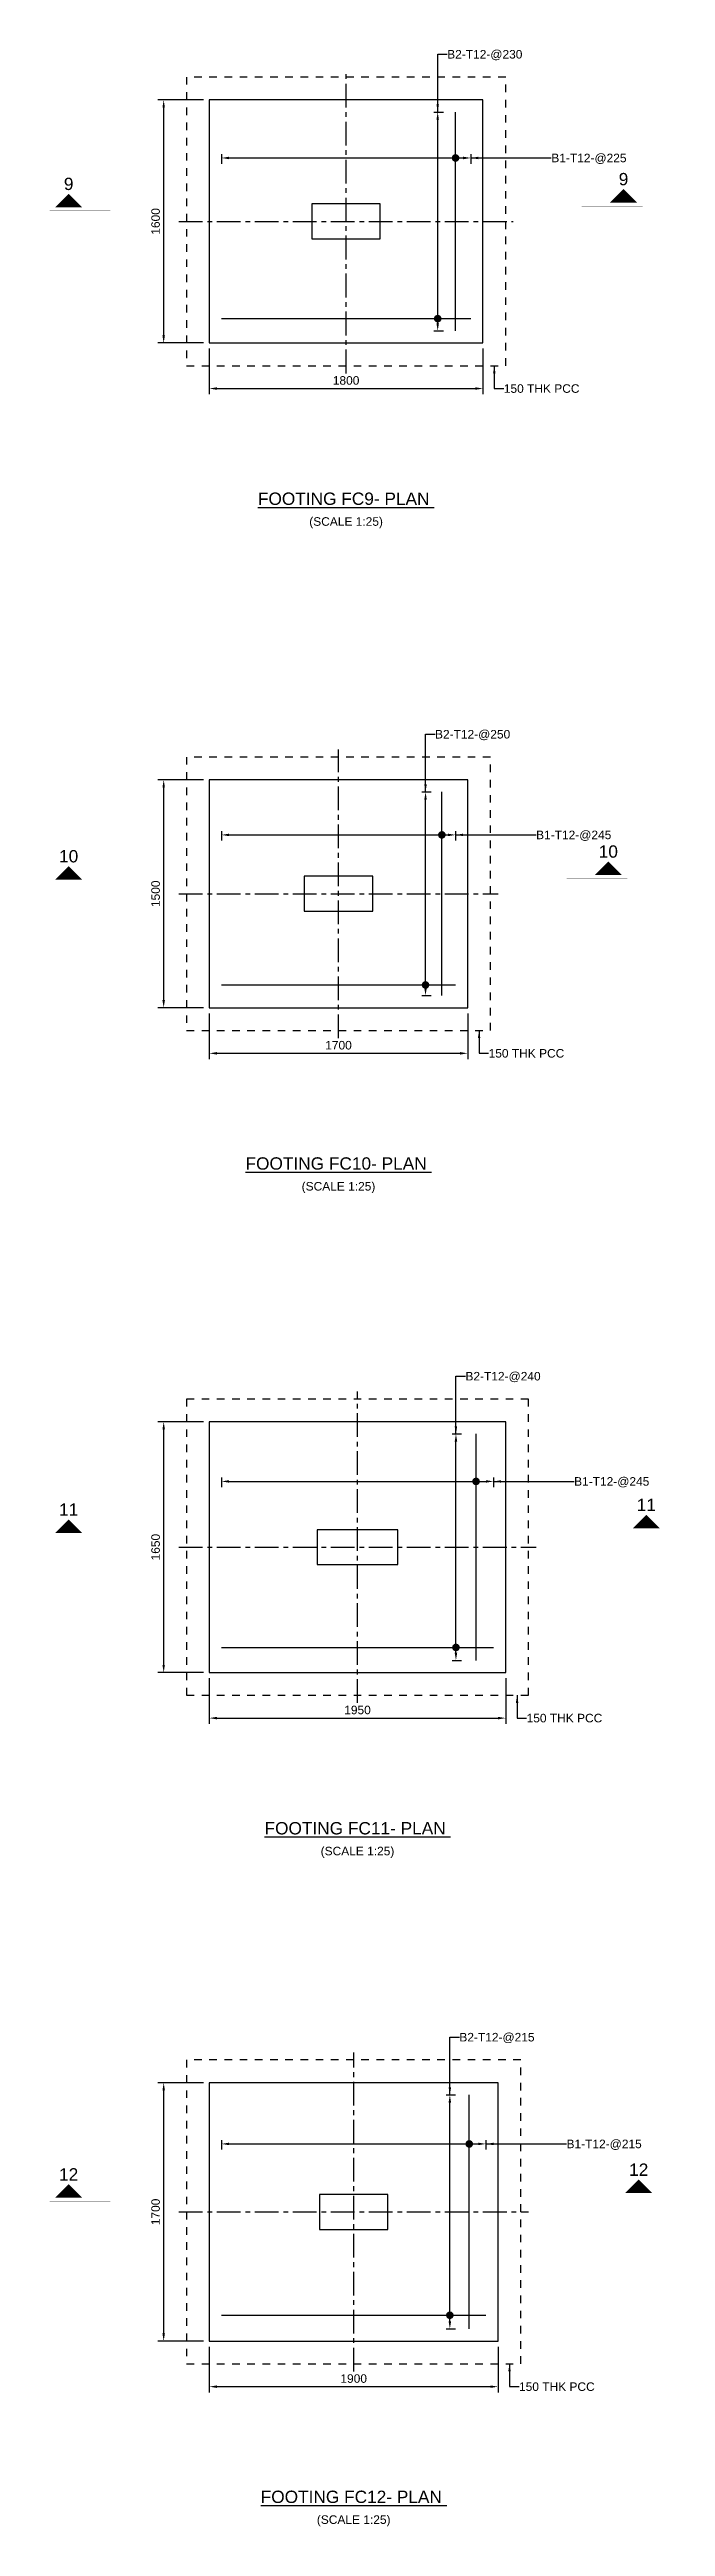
# Model space of a CAD drawing. Header units: inches. Extents: x -3602 to 70100, y -209600 to 630.
# Drawn here: x -3602 to 12602, y -205080 to -139876 of the extents above; entities that cross this region are included whole.
import ezdxf
from ezdxf.enums import TextEntityAlignment as Align

# ---------------------------------------------------------------- set-up
doc = ezdxf.new("R2010")
doc.units = ezdxf.units.IN
doc.header["$LTSCALE"] = 1000
doc.header["$MEASUREMENT"] = 0
doc.linetypes.add('Cline', pattern=[1, 0.625, -0.125, 0.125, -0.125])
doc.linetypes.add('Dashed', pattern=[0.6, 0.2, -0.2, 0.2])
for name, color, linetype in [('Center Line', 1, 'Continuous'), ('Column', 6, 'Continuous'), ('Dim', 31, 'Continuous'), ('Footing', 7, 'Continuous'), ('Labels', 4, 'Continuous'), ('PCC', 2, 'Continuous'), ('Reinforcement', 4, 'Continuous'), ('Section Mark', 5, 'Continuous'), ('Solid', 25, 'Continuous'), ('Text', 31, 'Continuous')]:
    doc.layers.add(name, color=color, linetype=linetype)
doc.styles.add('SC-FTG1', font='SansSerif')
doc.styles.add('SC-FTG2', font='SansSerif')
doc.dimstyles.new('RccFooting', dxfattribs={"dimtxt": 225, "dimasz": 200, "dimexe": 150, "dimexo": 150, "dimgap": 100, "dimtad": 1, "dimtoh": 1, "dimdec": 4, "dimlfac": 0.25, "dimzin": 0, "dimdsep": 46, "dimtxsty": 'SC-FTG2', "dimcen": 0.09, "dimclrd": 8, "dimclre": 8, "dimclrt": 31, "dimadec": 0, "dimazin": 0, "dimtfac": 1, "dimtdec": 0, "dimtix": 1, "dimtofl": 0, "dimtmove": 0, "dimatfit": 3, "dimfxl": 1, "dimtolj": 1, "dimtzin": 0, "dimarcsym": 0})

msp = doc.modelspace()

# ---------------------------------------------------------------- texts
at = {"layer": 'Dim', "style": 'SC-FTG2'}
for p in [(8350, -148800), (7950, -166300), (8950, -183800), (8750, -201400)]:
    msp.add_text('150 THK PCC', height=225, dxfattribs=at).set_placement(p, align=Align.MIDDLE_LEFT)
at = {"layer": 'Labels', "style": 'SC-FTG1'}
for s, p in [('%%uFOOTING FC9- PLAN ', (4200, -151700)), ('%%uFOOTING FC10- PLAN ', (4000, -169200)), ('%%uFOOTING FC11- PLAN ', (4500, -186700)), ('%%uFOOTING FC12- PLAN ', (4400, -204300))]:
    msp.add_text(s, height=325, dxfattribs=at).set_placement(p, align=Align.MIDDLE_CENTER)
at = {"layer": 'Section Mark', "style": 'SC-FTG1'}
for s, p in [('9', (-3100, -143411.5)), ('9', (11500, -143287.5)), ('10', (-3100, -161111.5)), ('10', (11100, -160987.5)), ('11', (-3100, -178311.5)), ('11', (12100, -178187.5)), ('12', (11900, -195687.5)), ('12', (-3100, -195811.5))]:
    msp.add_text(s, height=325, dxfattribs=at).set_placement(p, align=Align.MIDDLE_CENTER)
at = {"layer": 'Text', "style": 'SC-FTG1'}
for s, p in [('B2-T12-@230', (6860, -140000)), ('B1-T12-@225', (9600, -142730)), ('B2-T12-@250', (6540, -157900)), ('B1-T12-@245', (9200, -160550)), ('B2-T12-@240', (7340, -174800)), ('B1-T12-@245', (10200, -177570)), ('B2-T12-@215', (7180, -192200)), ('B1-T12-@215', (10000, -195010))]:
    msp.add_text(s, height=225, dxfattribs=at).set_placement(p, align=Align.MIDDLE_LEFT)
for p in [(4200, -152300), (4000, -169800), (4500, -187300), (4400, -204900)]:
    msp.add_text('(SCALE 1:25)', height=225, dxfattribs=at).set_placement(p, align=Align.MIDDLE_CENTER)

# ---------------------------------------------------------------- blocks, each defined once
blk = doc.blocks.new('*D110')
at = {"color": 8, "linetype": 'ByBlock', "lineweight": -2}
for p, q in [((600, -200350), (600, -201550)), ((8200, -200350), (8200, -201550)), ((800, -201400), (8000, -201400))]:
    blk.add_line(p, q, dxfattribs=at)
at = {"color": 8}
for points in [[(600, -201400), (800, -201367), (800, -201433)], [(8200, -201400), (8000, -201433), (8000, -201367)]]:
    blk.add_solid(points, dxfattribs=at)
at = {"layer": 'DEFPOINTS', "color": 31}
for p in [(600, -200200), (8200, -200200), (600, -201400)]:
    blk.add_point(p, dxfattribs=at)
at = {"color": 31, "insert": (4400, -201188), "char_height": 225, "attachment_point": 5, "style": 'SC-FTG2'}
blk.add_mtext('\\A1;1900', dxfattribs=at)
blk = doc.blocks.new('*D111')
at = {"color": 8, "linetype": 'ByBlock', "lineweight": -2}
for p, q in [((450, -193400), (-750, -193400)), ((-600, -200000), (-600, -193600)), ((450, -200200), (-750, -200200))]:
    blk.add_line(p, q, dxfattribs=at)
at = {"color": 8}
for points in [[(-600, -193400), (-567, -193600), (-633, -193600)], [(-600, -200200), (-633, -200000), (-567, -200000)]]:
    blk.add_solid(points, dxfattribs=at)
at = {"layer": 'DEFPOINTS', "color": 31}
for p in [(600, -193400), (-600, -200200), (600, -200200)]:
    blk.add_point(p, dxfattribs=at)
at = {"color": 31, "insert": (-812, -196800), "char_height": 225, "attachment_point": 5, "rotation": 90, "style": 'SC-FTG2'}
blk.add_mtext('\\A1;1700', dxfattribs=at)
blk = doc.blocks.new('*D112')
at = {"color": 8, "linetype": 'ByBlock', "lineweight": -2}
for p, q in [((6830, -193720), (7080, -193720)), ((6930, -199680), (6930, -193920)), ((6830, -199880), (7080, -199880))]:
    blk.add_line(p, q, dxfattribs=at)
at = {"color": 8}
for points in [[(6930, -193720), (6963, -193920), (6897, -193920)], [(6930, -199880), (6897, -199680), (6963, -199680)]]:
    blk.add_solid(points, dxfattribs=at)
at = {"layer": 'DEFPOINTS', "color": 31}
for p in [(6680, -193720), (6680, -199880), (6930, -199880)]:
    blk.add_point(p, dxfattribs=at)
blk = doc.blocks.new('*D113')
at = {"color": 8, "linetype": 'ByBlock', "lineweight": -2}
for p, q in [((920, -194910), (920, -195160)), ((7880, -194910), (7880, -195160)), ((1120, -195010), (7680, -195010))]:
    blk.add_line(p, q, dxfattribs=at)
at = {"color": 8}
for points in [[(920, -195010), (1120, -194977), (1120, -195043)], [(7880, -195010), (7680, -195043), (7680, -194977)]]:
    blk.add_solid(points, dxfattribs=at)
at = {"layer": 'DEFPOINTS', "color": 31}
for p in [(920, -194760), (7880, -194760), (920, -195010)]:
    blk.add_point(p, dxfattribs=at)
blk = doc.blocks.new('*D100')
at = {"color": 8, "linetype": 'ByBlock', "lineweight": -2}
for p, q in [((600, -182750), (600, -183950)), ((8400, -182750), (8400, -183950)), ((800, -183800), (8200, -183800))]:
    blk.add_line(p, q, dxfattribs=at)
at = {"color": 8}
for points in [[(600, -183800), (800, -183767), (800, -183833)], [(8400, -183800), (8200, -183833), (8200, -183767)]]:
    blk.add_solid(points, dxfattribs=at)
at = {"layer": 'DEFPOINTS', "color": 31}
for p in [(600, -182600), (8400, -182600), (600, -183800)]:
    blk.add_point(p, dxfattribs=at)
at = {"color": 31, "insert": (4500, -183588), "char_height": 225, "attachment_point": 5, "style": 'SC-FTG2'}
blk.add_mtext('\\A1;1950', dxfattribs=at)
blk = doc.blocks.new('*D101')
at = {"color": 8, "linetype": 'ByBlock', "lineweight": -2}
for p, q in [((450, -176000), (-750, -176000)), ((-600, -182400), (-600, -176200)), ((450, -182600), (-750, -182600))]:
    blk.add_line(p, q, dxfattribs=at)
at = {"color": 8}
for points in [[(-600, -176000), (-567, -176200), (-633, -176200)], [(-600, -182600), (-633, -182400), (-567, -182400)]]:
    blk.add_solid(points, dxfattribs=at)
at = {"layer": 'DEFPOINTS', "color": 31}
for p in [(600, -176000), (-600, -182600), (600, -182600)]:
    blk.add_point(p, dxfattribs=at)
at = {"color": 31, "insert": (-812, -179300), "char_height": 225, "attachment_point": 5, "rotation": 90, "style": 'SC-FTG2'}
blk.add_mtext('\\A1;1650', dxfattribs=at)
blk = doc.blocks.new('*D102')
at = {"color": 8, "linetype": 'ByBlock', "lineweight": -2}
for p, q in [((6990, -176320), (7240, -176320)), ((7090, -182080), (7090, -176520)), ((6990, -182280), (7240, -182280))]:
    blk.add_line(p, q, dxfattribs=at)
at = {"color": 8}
for points in [[(7090, -176320), (7123, -176520), (7057, -176520)], [(7090, -182280), (7057, -182080), (7123, -182080)]]:
    blk.add_solid(points, dxfattribs=at)
at = {"layer": 'DEFPOINTS', "color": 31}
for p in [(6840, -176320), (6840, -182280), (7090, -182280)]:
    blk.add_point(p, dxfattribs=at)
blk = doc.blocks.new('*D103')
at = {"color": 8, "linetype": 'ByBlock', "lineweight": -2}
for p, q in [((920, -177470), (920, -177720)), ((1120, -177570), (7880, -177570)), ((8080, -177470), (8080, -177720))]:
    blk.add_line(p, q, dxfattribs=at)
at = {"color": 8}
for points in [[(920, -177570), (1120, -177537), (1120, -177603)], [(8080, -177570), (7880, -177603), (7880, -177537)]]:
    blk.add_solid(points, dxfattribs=at)
at = {"layer": 'DEFPOINTS', "color": 31}
for p in [(920, -177320), (8080, -177320), (920, -177570)]:
    blk.add_point(p, dxfattribs=at)
blk = doc.blocks.new('*D90')
at = {"color": 8, "linetype": 'ByBlock', "lineweight": -2}
for p, q in [((600, -165250), (600, -166450)), ((7400, -165250), (7400, -166450)), ((800, -166300), (7200, -166300))]:
    blk.add_line(p, q, dxfattribs=at)
at = {"color": 8}
for points in [[(600, -166300), (800, -166267), (800, -166333)], [(7400, -166300), (7200, -166333), (7200, -166267)]]:
    blk.add_solid(points, dxfattribs=at)
at = {"layer": 'DEFPOINTS', "color": 31}
for p in [(600, -165100), (7400, -165100), (600, -166300)]:
    blk.add_point(p, dxfattribs=at)
at = {"color": 31, "insert": (4000, -166088), "char_height": 225, "attachment_point": 5, "style": 'SC-FTG2'}
blk.add_mtext('\\A1;1700', dxfattribs=at)
blk = doc.blocks.new('*D91')
at = {"color": 8, "linetype": 'ByBlock', "lineweight": -2}
for p, q in [((450, -159100), (-750, -159100)), ((-600, -164900), (-600, -159300)), ((450, -165100), (-750, -165100))]:
    blk.add_line(p, q, dxfattribs=at)
at = {"color": 8}
for points in [[(-600, -159100), (-567, -159300), (-633, -159300)], [(-600, -165100), (-633, -164900), (-567, -164900)]]:
    blk.add_solid(points, dxfattribs=at)
at = {"layer": 'DEFPOINTS', "color": 31}
for p in [(600, -159100), (-600, -165100), (600, -165100)]:
    blk.add_point(p, dxfattribs=at)
at = {"color": 31, "insert": (-812, -162100), "char_height": 225, "attachment_point": 5, "rotation": 90, "style": 'SC-FTG2'}
blk.add_mtext('\\A1;1500', dxfattribs=at)
blk = doc.blocks.new('*D92')
at = {"color": 8, "linetype": 'ByBlock', "lineweight": -2}
for p, q in [((6190, -159420), (6440, -159420)), ((6290, -164580), (6290, -159620)), ((6190, -164780), (6440, -164780))]:
    blk.add_line(p, q, dxfattribs=at)
at = {"color": 8}
for points in [[(6290, -159420), (6323, -159620), (6257, -159620)], [(6290, -164780), (6257, -164580), (6323, -164580)]]:
    blk.add_solid(points, dxfattribs=at)
at = {"layer": 'DEFPOINTS', "color": 31}
for p in [(6040, -159420), (6040, -164780), (6290, -164780)]:
    blk.add_point(p, dxfattribs=at)
blk = doc.blocks.new('*D93')
at = {"color": 8, "linetype": 'ByBlock', "lineweight": -2}
for p, q in [((920, -160450), (920, -160700)), ((1120, -160550), (6880, -160550)), ((7080, -160450), (7080, -160700))]:
    blk.add_line(p, q, dxfattribs=at)
at = {"color": 8}
for points in [[(920, -160550), (1120, -160517), (1120, -160583)], [(7080, -160550), (6880, -160583), (6880, -160517)]]:
    blk.add_solid(points, dxfattribs=at)
at = {"layer": 'DEFPOINTS', "color": 31}
for p in [(920, -160300), (7080, -160300), (920, -160550)]:
    blk.add_point(p, dxfattribs=at)
blk = doc.blocks.new('*D80')
at = {"color": 8, "linetype": 'ByBlock', "lineweight": -2}
for p, q in [((600, -147750), (600, -148950)), ((7800, -147750), (7800, -148950)), ((800, -148800), (7600, -148800))]:
    blk.add_line(p, q, dxfattribs=at)
at = {"color": 8}
for points in [[(600, -148800), (800, -148767), (800, -148833)], [(7800, -148800), (7600, -148833), (7600, -148767)]]:
    blk.add_solid(points, dxfattribs=at)
at = {"layer": 'DEFPOINTS', "color": 31}
for p in [(600, -147600), (7800, -147600), (600, -148800)]:
    blk.add_point(p, dxfattribs=at)
at = {"color": 31, "insert": (4200, -148588), "char_height": 225, "attachment_point": 5, "style": 'SC-FTG2'}
blk.add_mtext('\\A1;1800', dxfattribs=at)
blk = doc.blocks.new('*D81')
at = {"color": 8, "linetype": 'ByBlock', "lineweight": -2}
for p, q in [((450, -141200), (-750, -141200)), ((-600, -147400), (-600, -141400)), ((450, -147600), (-750, -147600))]:
    blk.add_line(p, q, dxfattribs=at)
at = {"color": 8}
for points in [[(-600, -141200), (-567, -141400), (-633, -141400)], [(-600, -147600), (-633, -147400), (-567, -147400)]]:
    blk.add_solid(points, dxfattribs=at)
at = {"layer": 'DEFPOINTS', "color": 31}
for p in [(600, -141200), (-600, -147600), (600, -147600)]:
    blk.add_point(p, dxfattribs=at)
at = {"color": 31, "insert": (-812, -144400), "char_height": 225, "attachment_point": 5, "rotation": 90, "style": 'SC-FTG2'}
blk.add_mtext('\\A1;1600', dxfattribs=at)
blk = doc.blocks.new('*D82')
at = {"color": 8, "linetype": 'ByBlock', "lineweight": -2}
for p, q in [((6510, -141520), (6760, -141520)), ((6610, -147080), (6610, -141720)), ((6510, -147280), (6760, -147280))]:
    blk.add_line(p, q, dxfattribs=at)
at = {"color": 8}
for points in [[(6610, -141520), (6643, -141720), (6577, -141720)], [(6610, -147280), (6577, -147080), (6643, -147080)]]:
    blk.add_solid(points, dxfattribs=at)
at = {"layer": 'DEFPOINTS', "color": 31}
for p in [(6360, -141520), (6360, -147280), (6610, -147280)]:
    blk.add_point(p, dxfattribs=at)
blk = doc.blocks.new('*D83')
at = {"color": 8, "linetype": 'ByBlock', "lineweight": -2}
for p, q in [((920, -142630), (920, -142880)), ((1120, -142730), (7280, -142730)), ((7480, -142630), (7480, -142880))]:
    blk.add_line(p, q, dxfattribs=at)
at = {"color": 8}
for points in [[(920, -142730), (1120, -142697), (1120, -142763)], [(7480, -142730), (7280, -142763), (7280, -142697)]]:
    blk.add_solid(points, dxfattribs=at)
at = {"layer": 'DEFPOINTS', "color": 31}
for p in [(920, -142480), (920, -142730), (7480, -142480)]:
    blk.add_point(p, dxfattribs=at)

# ---------------------------------------------------------------- dimensions: what is measured, and where the dimension line sits
at = {"layer": 'Dim'}
for p1, p2, distance, text, picture, middle in [((600, -147600), (600, -141200), 1200, '1600', '*D81', (-600, -144400)), ((600, -147600), (7800, -147600), -1200, '1800', '*D80', (4200, -148800)), ((600, -165100), (600, -159100), 1200, '1500', '*D91', (-600, -162100)), ((600, -165100), (7400, -165100), -1200, '1700', '*D90', (4000, -166300)), ((600, -182600), (600, -176000), 1200, '1650', '*D101', (-600, -179300)), ((600, -182600), (8400, -182600), -1200, '1950', '*D100', (4500, -183800)), ((600, -200200), (600, -193400), 1200, '1700', '*D111', (-600, -196800)), ((600, -200200), (8200, -200200), -1200, '1900', '*D110', (4400, -201400))]:
    dim = msp.add_aligned_dim(p1=p1, p2=p2, distance=distance, text=text, dimstyle='RccFooting', dxfattribs=at)
    dim.commit()
    dim.dimension.update_dxf_attribs({"geometry": picture, "text_midpoint": middle})
for base, p1, p2, angle, picture, middle in [((6610, -141520), (6360, -147280), (6360, -141520), 90, '*D82', (6610, -145660)), ((7480, -142730), (920, -142480), (7480, -142480), 0, '*D83', (5780, -142730)), ((6290, -159420), (6040, -164780), (6040, -159420), 90, '*D92', (6290, -163200)), ((7080, -160550), (920, -160300), (7080, -160300), 0, '*D93', (5420, -160550)), ((7090, -176320), (6840, -182280), (6840, -176320), 90, '*D102', (7090, -180640)), ((8080, -177570), (920, -177320), (8080, -177320), 0, '*D103', (6320, -177570)), ((6930, -193720), (6680, -199880), (6680, -193720), 90, '*D112', (6930, -198220)), ((7880, -195010), (920, -194760), (7880, -194760), 0, '*D113', (6140, -195010))]:
    dim = msp.add_linear_dim(base=base, p1=p1, p2=p2, angle=angle, text=' ', dimstyle='RccFooting', override={"dimjust": 0}, dxfattribs=at)
    dim.commit()
    dim.dimension.update_dxf_attribs({"geometry": picture, "text_midpoint": middle, "dimtype": 129})

# ---------------------------------------------------------------- hatches: boundary and pattern name
at = {"layer": 'Solid'}
for points in [[(-3450, -144024), (-3100, -143674), (-2750, -144024), (-3450, -144024)], [(11850, -143900), (11500, -143550), (11150, -143900), (11850, -143900)], [(-3450, -161724), (-3100, -161374), (-2750, -161724), (-3450, -161724)], [(11450, -161600), (11100, -161250), (10750, -161600), (11450, -161600)], [(-3450, -178924), (-3100, -178574), (-2750, -178924), (-3450, -178924)], [(12450, -178800), (12100, -178450), (11750, -178800), (12450, -178800)], [(-3450, -196424), (-3100, -196074), (-2750, -196424), (-3450, -196424)], [(12250, -196300), (11900, -195950), (11550, -196300), (12250, -196300)]]:
    msp.add_hatch(color=256, dxfattribs=at).paths.add_polyline_path(points, flags=0)

# ---------------------------------------------------------------- linework, layer by layer
at = {"layer": 'Center Line', "linetype": 'Cline'}
for points in [[(4200, -148400), (4200, -140400)], [(-200, -144400), (8600, -144400)], [(4000, -165900), (4000, -158300)], [(-200, -162100), (8200, -162100)], [(4500, -183400), (4500, -175200)], [(-200, -179300), (9200, -179300)], [(4400, -201000), (4400, -192600)], [(-200, -196800), (9000, -196800)]]:
    msp.add_lwpolyline(points, dxfattribs=at)
at = {"layer": 'Column'}
for points in [[(3300, -144860), (5100, -144860), (5100, -143940), (3300, -143940), (3300, -144860)], [(3100, -162560), (4900, -162560), (4900, -161640), (3100, -161640), (3100, -162560)], [(3440, -179760), (5560, -179760), (5560, -178840), (3440, -178840), (3440, -179760)], [(3500, -197260), (5300, -197260), (5300, -196340), (3500, -196340), (3500, -197260)]]:
    msp.add_lwpolyline(points, dxfattribs=at)
at = {"layer": 'Dim', "color": 8, "const_width": 100}
for points in [[(7030, -142730, 1), (7130, -142730, 1)], [(6560, -146960, 1), (6660, -146960, 1)], [(6670, -160550, 1), (6770, -160550, 1)], [(6240, -164500, 1), (6340, -164500, 1)], [(7570, -177570, 1), (7670, -177570, 1)], [(7040, -181940, 1), (7140, -181940, 1)], [(7390, -195010, 1), (7490, -195010, 1)], [(6880, -199520, 1), (6980, -199520, 1)]]:
    msp.add_lwpolyline(points, format="xyb", close=True, dxfattribs=at)
at = {"layer": 'Footing'}
for points in [[(600, -147600), (7800, -147600), (7800, -141200), (600, -141200), (600, -147600)], [(600, -165100), (7400, -165100), (7400, -159100), (600, -159100), (600, -165100)], [(600, -182600), (8400, -182600), (8400, -176000), (600, -176000), (600, -182600)], [(600, -200200), (8200, -200200), (8200, -193400), (600, -193400), (600, -200200)]]:
    msp.add_lwpolyline(points, dxfattribs=at)
at = {"layer": 'PCC', "linetype": 'Dashed'}
for points in [[(0, -148200), (8400, -148200), (8400, -140600), (0, -140600), (0, -148200)], [(0, -165700), (8000, -165700), (8000, -158500), (0, -158500), (0, -165700)], [(0, -183200), (9000, -183200), (9000, -175400), (0, -175400), (0, -183200)], [(0, -200800), (8800, -200800), (8800, -192800), (0, -192800), (0, -200800)]]:
    msp.add_lwpolyline(points, dxfattribs=at)
at = {"layer": 'Reinforcement'}
for points in [[(7080, -147280), (7080, -141520)], [(920, -146960), (7480, -146960)], [(6720, -164780), (6720, -159420)], [(920, -164500), (7080, -164500)], [(7620, -182280), (7620, -176320)], [(920, -181940), (8080, -181940)], [(7440, -199880), (7440, -193720)], [(920, -199520), (7880, -199520)]]:
    msp.add_lwpolyline(points, dxfattribs=at)
at = {"layer": 'Section Mark', "const_width": 5}
for points in [[(-3450, -144024), (-3100, -143674), (-2750, -144024), (-3450, -144024)], [(10400, -144000), (12000, -144000)], [(11850, -143900), (11500, -143550), (11150, -143900), (11850, -143900)], [(-2000, -144124), (-3600, -144124)], [(-3450, -161724), (-3100, -161374), (-2750, -161724), (-3450, -161724)], [(10000, -161700), (11600, -161700)], [(11450, -161600), (11100, -161250), (10750, -161600), (11450, -161600)], [(-2000, -161824), (-3600, -161824)], [(-3450, -178924), (-3100, -178574), (-2750, -178924), (-3450, -178924)], [(12450, -178800), (12100, -178450), (11750, -178800), (12450, -178800)], [(-2000, -179024), (-3600, -179024)], [(11000, -178900), (12600, -178900)], [(-3450, -196424), (-3100, -196074), (-2750, -196424), (-3450, -196424)], [(12250, -196300), (11900, -195950), (11550, -196300), (12250, -196300)], [(-2000, -196524), (-3600, -196524)], [(10800, -196400), (12400, -196400)]]:
    msp.add_lwpolyline(points, dxfattribs=at)

msp.set_redraw_order([(e.dxf.handle, doc.entitydb.next_handle()) for e in msp.query("TEXT MTEXT ATTDEF DIMENSION ARC_DIMENSION")])  # texts and dimensions are drawn at this point

# ---------------------------------------------------------------- leaders
at = {"layer": 'Dim', "color": 8}
for points in [[(6610, -141520), (6610, -140000), (6860, -140000)], [(7480, -142730), (9600, -142730), (9600, -142730)], [(8100, -148200), (8100, -148800), (8350, -148800)], [(6290, -159420), (6290, -157900), (6540, -157900)], [(7080, -160550), (9200, -160550), (9200, -160550)], [(7700, -165700), (7700, -166300), (7950, -166300)], [(7090, -176320), (7090, -174800), (7340, -174800)], [(8080, -177570), (10200, -177570), (10200, -177570)], [(8700, -183200), (8700, -183800), (8950, -183800)], [(6930, -193720), (6930, -192200), (7180, -192200)], [(7880, -195010), (10000, -195010), (10000, -195010)], [(8500, -200800), (8500, -201400), (8750, -201400)]]:
    msp.add_leader(points, dimstyle='RccFooting', dxfattribs=at)

doc.saveas('drawing.dxf')
